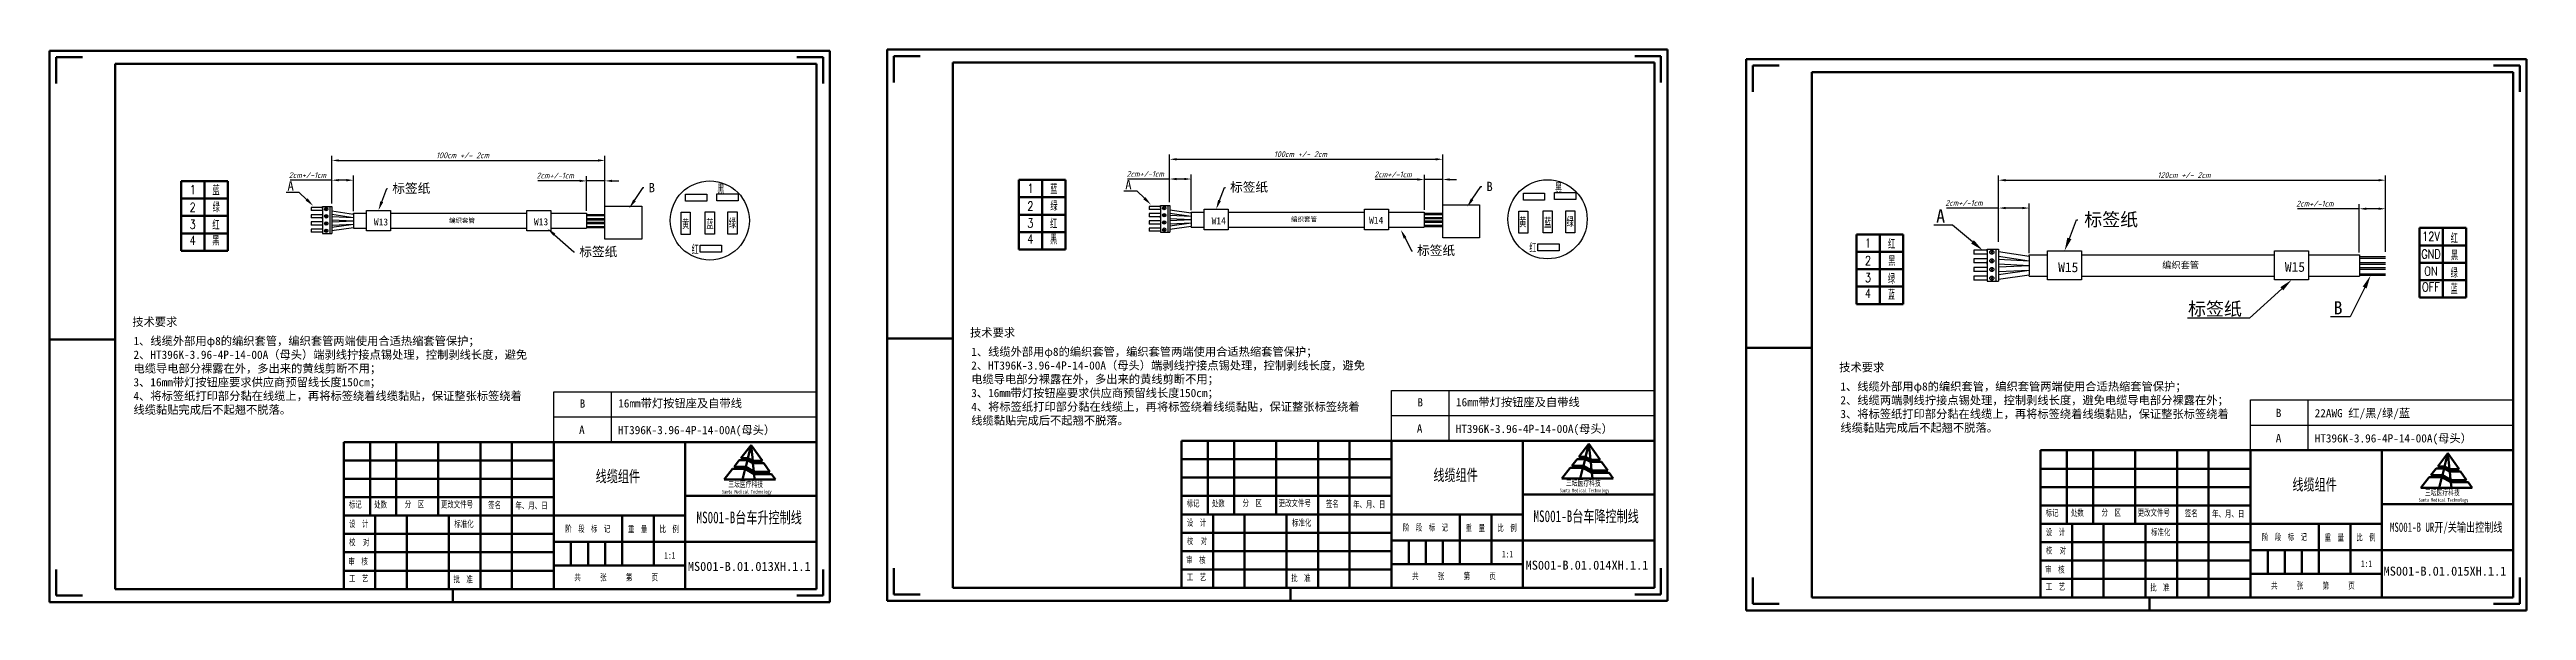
# Model space of a CAD drawing. Header units: millimetres. Extents: x 15931 to 18096, y 1463 to 3040.
# Drawn here: x 15936 to 17002, y 2262 to 2503 of the extents above; entities that cross this region are included whole.
import ezdxf
from ezdxf import colors
from ezdxf.entities.mleader import LeaderData, LeaderLine
from ezdxf.enums import TextEntityAlignment as Align
from ezdxf.math import Vec2, Vec3

# ---------------------------------------------------------------- set-up
doc = ezdxf.new("R2010")
doc.units = ezdxf.units.MM
doc.layers.add('7标注层', color=4, linetype='Continuous')
doc.layers.add('dim', color=82, linetype='Continuous', lineweight=9)
doc.layers.add('总内框线', color=7, linetype='Continuous', lineweight=50)
doc.styles.add('GB', font='gbeitc.shx', dxfattribs={"bigfont": 'gbcbig.shx'})
doc.styles.add('SLDTEXTSTYLE1', font='TXT', dxfattribs={"width": 0.7})
doc.styles.get("Standard").update_dxf_attribs({"font": 'simfang.ttf'})
doc.styles.add('TXT08', font='txt.shx', dxfattribs={"width": 0.8, "bigfont": 'gbcbig.shx'})
doc.styles.add('宋体', font='')
doc.styles.get('宋体').set_extended_font_data('SimSun')
doc.dimstyles.new('GB', dxfattribs={"dimtxt": 2.5, "dimasz": 3, "dimexe": 2, "dimexo": 1, "dimgap": 1, "dimtad": 1, "dimtoh": 1, "dimdsep": 46, "dimtxsty": 'GB', "dimcen": 2.5, "dimclrd": 1, "dimclre": 3, "dimclrt": 6, "dimadec": 0, "dimazin": 0, "dimtfac": 1, "dimtmove": 0, "dimatfit": 3, "dimfxl": 4, "dimarcsym": 0})

msp = doc.modelspace()

# ---------------------------------------------------------------- texts
at = {"layer": 'dim', "color": 6, "style": 'TXT08', "width": 0.8}
for s, height, p in [('1', 3.853, (15998.031, 2443.045)), ('蓝', 3.853, (16008.064, 2443.045)), ('黑', 3.853, (16225.241, 2443.353)), ('1', 3.853, (16358.516, 2443.567)), ('蓝', 3.853, (16368.549, 2443.567)), ('黑', 3.853, (16585.726, 2443.875)), ('2', 3.853, (15998.027, 2435.42)), ('红', 3.853, (16008.015, 2428.092)), ('绿', 3.853, (16008.152, 2435.678)), ('黄', 3.853, (16210.154, 2428.454)), ('蓝', 3.853, (16220.582, 2428.441)), ('绿', 3.853, (16230.257, 2428.79)), ('3', 3.853, (16358.468, 2428.614)), ('2', 3.853, (16358.512, 2435.942)), ('红', 3.853, (16368.5, 2428.614)), ('绿', 3.853, (16368.637, 2436.2)), ('黄', 3.853, (16570.353, 2429.19)), ('蓝', 3.853, (16581.067, 2428.963)), ('绿', 3.853, (16590.742, 2429.312)), ('3', 3.853, (15997.983, 2428.092)), ('4', 3.853, (15997.983, 2421.27)), ('黑', 3.853, (16008.015, 2421.27)), ('红', 3.853, (16214.22, 2417.48)), ('4', 3.853, (16358.468, 2421.792)), ('黑', 3.853, (16368.5, 2421.792)), ('红', 3.853, (16574.691, 2418.219)), ('1', 3.853, (16718.899, 2420.123)), ('红', 3.853, (16729.08, 2419.877)), ('12V', 3.8535, (16961.176, 2422.898)), ('红', 3.853, (16971.201, 2422.326)), ('2', 3.853, (16718.895, 2412.498)), ('黑', 3.853, (16729.168, 2412.51)), ('GND', 3.8535, (16961.171, 2415.273)), ('ON', 3.8535, (16961.127, 2407.945)), ('绿', 3.853, (16971.153, 2407.373)), ('黑', 3.853, (16971.289, 2414.958)), ('3', 3.853, (16718.851, 2405.171)), ('4', 3.853, (16718.851, 2398.349)), ('绿', 3.853, (16729.032, 2404.924)), ('蓝', 3.853, (16729.032, 2398.102)), ('OFF', 3.8535, (16961.127, 2401.123)), ('蓝', 3.853, (16971.153, 2400.551))]:
    msp.add_text(s, height=height, dxfattribs=at).set_placement(p, align=Align.MIDDLE)
at = {"layer": '总内框线', "color": 6, "attachment_point": 1}
for s, insert, char_height, width, style in [('W13', (16075.986, 2430.614), 3, 132.12967, '宋体'), ('编织套管', (16108.282, 2430.766), 2, 132.12967, '宋体'), ('W13', (16144.866, 2430.713), 3, 132.12967, '宋体'), ('W14', (16436.471, 2431.136), 3, 132.12967, '宋体'), ('编织套管', (16470.62, 2431.288), 2, 132.12967, '宋体'), ('W14', (16504.233, 2431.375), 3, 132.12967, '宋体'), ('W15', (16800.736, 2411.77), 4.2485, 187.11565, '宋体'), ('编织套管', (16845.493, 2411.985), 2.8323, 187.11565, '宋体'), ('W15', (16898.28, 2411.91), 4.2485, 187.11565, '宋体'), ('{\\fSimSun|b0|i0|c134|p2;技术要求}', (15972.031, 2387.912), 3.55114, 132.12967, 'GB'), ('{\\fSimSun|b0|i0|c134|p54;1、线缆外部用φ8的编织套管，编织套管两端使用合适热缩套管保护；\\P2、HT396K-3.96-4P-14-00A（母头）端剥线拧接点锡处理，控制剥线长度，避免电缆导电部分裸露在外，多出来的黄线剪断不用；\\P3、16mm带灯按钮座要求供应商预留线长度150cm；\\P4、将标签纸打印部分黏在线缆上，再将标签绕着线缆黏贴，保证整张标签绕着线缆黏贴完成后不起翘不脱落。}', (15972.544, 2379.672), 3.55114, 169.10438, 'GB'), ('{\\fSimSun|b0|i0|c134|p2;技术要求}', (16332.516, 2383.274), 3.55114, 132.12967, 'GB'), ('{\\fSimSun|b0|i0|c134|p54;1、线缆外部用φ8的编织套管，编织套管两端使用合适热缩套管保护；\\P2、HT396K-3.96-4P-14-00A（母头）端剥线拧接点锡处理，控制剥线长度，避免电缆导电部分裸露在外，多出来的黄线剪断不用；\\P3、16mm带灯按钮座要求供应商预留线长度150cm；\\P4、将标签纸打印部分黏在线缆上，再将标签绕着线缆黏贴，保证整张标签绕着线缆黏贴完成后不起翘不脱落。}', (16333.028, 2375.034), 3.55114, 169.10438, 'GB'), ('{\\fSimSun|b0|i0|c134|p2;技术要求}', (16706.514, 2368.327), 3.55114, 132.12967, 'GB'), ('{\\fSimSun|b0|i0|c134|p54;1、线缆外部用φ8的编织套管，编织套管两端使用合适热缩套管保护；\\P2、线缆两端剥线拧接点锡处理，控制剥线长度，避免电缆导电部分裸露在外；\\P3、将标签纸打印部分黏在线缆上，再将标签绕着线缆黏贴，保证整张标签绕着线缆黏贴完成后不起翘不脱落。}', (16707.026, 2360.087), 3.55114, 169.10438, 'GB'), ('{\\fSimSun|b0|i0|c134|p2;B}', (16164.53, 2352.726), 3.55114, 8.0267, 'GB'), ('{\\fSimSun|b0|i0|c134|p2;16mm带灯按钮座及自带线}', (16181.115, 2352.82), 3.55114, 60.62693, 'GB'), ('{\\fSimSun|b0|i0|c134|p2;B}', (16525.015, 2353.248), 3.55114, 8.0267, 'GB'), ('{\\fSimSun|b0|i0|c134|p2;16mm带灯按钮座及自带线}', (16541.6, 2353.342), 3.55114, 59.54225, 'GB'), ('{\\fSimSun|b0|i0|c134|p2;B}', (16894.38, 2348.694), 3.55114, 8.0267, 'GB'), ('{\\fSimSun|b0|i0|c134|p54;22AWG 红/黑/绿/蓝}', (16911.085, 2348.593), 3.55114, 74.40763, 'GB'), ('{\\fSimSun|b0|i0|c134|p2;A}', (16164.272, 2341.424), 3.55114, 8.0267, 'GB'), ('{\\fSimSun|b0|i0|c134|p54;HT396K-3.96-4P-14-00A(母头）}', (16180.977, 2341.323), 3.55114, 73.42334, 'GB'), ('{\\fSimSun|b0|i0|c134|p2;A}', (16524.757, 2341.946), 3.55114, 8.0267, 'GB'), ('{\\fSimSun|b0|i0|c134|p54;HT396K-3.96-4P-14-00A(母头）}', (16541.462, 2341.845), 3.55114, 73.17819, 'GB'), ('{\\fSimSun|b0|i0|c134|p2;A}', (16894.38, 2337.867), 3.55114, 8.0267, 'GB'), ('{\\fSimSun|b0|i0|c134|p54;HT396K-3.96-4P-14-00A(母头）}', (16911.085, 2337.765), 3.55114, 74.40763, 'GB'), ('{\\fSimSun|b0|i0|c134|p2;线缆组件}', (16171.427, 2322.153), 5, 94.62992, 'SLDTEXTSTYLE1'), ('{\\fSimSun|b0|i0|c134|p2;线缆组件}', (16531.912, 2322.675), 5, 94.62992, 'SLDTEXTSTYLE1'), ('{\\fSimSun|b0|i0|c134|p2;线缆组件}', (16901.535, 2318.595), 5, 94.62992, 'SLDTEXTSTYLE1'), ('{\\fSimSun|b0|i0|c134|p2;标记}', (16065.23, 2308.899), 2.82588, 105.14436, 'SLDTEXTSTYLE1'), ('{\\fSimSun|b0|i0|c134|p2;处数}', (16076.105, 2308.916), 2.82588, 105.14436, 'SLDTEXTSTYLE1'), ('{\\fSimSun|b0|i0|c134|p2;分\u3000区}', (16089.286, 2309.056), 2.82588, 105.14436, 'SLDTEXTSTYLE1'), ('{\\fSimSun|b0|i0|c134|p2;更改文件号}', (16104.811, 2308.994), 2.82588, 105.14436, 'SLDTEXTSTYLE1'), ('{\\fSimSun|b0|i0|c134|p2;签名}', (16125.14, 2308.702), 2.82588, 105.14436, 'SLDTEXTSTYLE1'), ('{\\fSimSun|b0|i0|c134|p2;年、月、日}', (16136.889, 2308.484), 2.82588, 105.14436, 'SLDTEXTSTYLE1'), ('{\\fSimSun|b0|i0|c134|p54;MS001-B台车升控制线}', (16214.825, 2304.436), 5, 94.62992, 'SLDTEXTSTYLE1'), ('{\\fSimSun|b0|i0|c134|p2;标记}', (16425.715, 2309.421), 2.82588, 105.14436, 'SLDTEXTSTYLE1'), ('{\\fSimSun|b0|i0|c134|p2;处数}', (16436.59, 2309.438), 2.82588, 105.14436, 'SLDTEXTSTYLE1'), ('{\\fSimSun|b0|i0|c134|p2;分\u3000区}', (16449.771, 2309.578), 2.82588, 105.14436, 'SLDTEXTSTYLE1'), ('{\\fSimSun|b0|i0|c134|p2;更改文件号}', (16465.296, 2309.517), 2.82588, 105.14436, 'SLDTEXTSTYLE1'), ('{\\fSimSun|b0|i0|c134|p2;签名}', (16485.625, 2309.225), 2.82588, 105.14436, 'SLDTEXTSTYLE1'), ('{\\fSimSun|b0|i0|c134|p2;年、月、日}', (16497.374, 2309.006), 2.82588, 105.14436, 'SLDTEXTSTYLE1'), ('{\\fSimSun|b0|i0|c134|p54;MS001-B台车降控制线}', (16574.982, 2304.958), 5, 94.62992, 'SLDTEXTSTYLE1'), ('{\\fSimSun|b0|i0|c134|p2;标记}', (16795.338, 2305.341), 2.82588, 105.14436, 'SLDTEXTSTYLE1'), ('{\\fSimSun|b0|i0|c134|p2;处数}', (16806.213, 2305.358), 2.82588, 105.14436, 'SLDTEXTSTYLE1'), ('{\\fSimSun|b0|i0|c134|p2;分\u3000区}', (16819.394, 2305.499), 2.82588, 105.14436, 'SLDTEXTSTYLE1'), ('{\\fSimSun|b0|i0|c134|p2;更改文件号}', (16834.919, 2305.437), 2.82588, 105.14436, 'SLDTEXTSTYLE1'), ('{\\fSimSun|b0|i0|c134|p2;签名}', (16855.248, 2305.145), 2.82588, 105.14436, 'SLDTEXTSTYLE1'), ('{\\fSimSun|b0|i0|c134|p2;年、月、日}', (16866.997, 2304.926), 2.82588, 105.14436, 'SLDTEXTSTYLE1'), ('{\\fSimSun|b0|i0|c134|p2;校  对}', (16065.297, 2292.689), 2.82588, 105.14436, 'SLDTEXTSTYLE1'), ('{\\fSimSun|b0|i0|c134|p2;设\u3000计}', (16065.297, 2300.602), 2.82588, 105.14436, 'SLDTEXTSTYLE1'), ('{\\fSimSun|b0|i0|c134|p2;标准化}', (16110.595, 2300.585), 2.82588, 105.14436, 'SLDTEXTSTYLE1'), ('{\\fSimSun|b0|i0|c134|p2;阶\u3000段\u3000标\u3000记}', (16158.313, 2298.513), 2.82588, 105.14436, 'SLDTEXTSTYLE1'), ('{\\fSimSun|b0|i0|c134|p2;重\u3000量}', (16185.309, 2298.255), 2.82588, 105.14436, 'SLDTEXTSTYLE1'), ('{\\fSimSun|b0|i0|c134|p2;比\u3000例}', (16198.932, 2298.334), 2.82588, 105.14436, 'SLDTEXTSTYLE1'), ('{\\fSimSun|b0|i0|c134|p2;校  对}', (16425.782, 2293.211), 2.82588, 105.14436, 'SLDTEXTSTYLE1'), ('{\\fSimSun|b0|i0|c134|p2;设\u3000计}', (16425.782, 2301.124), 2.82588, 105.14436, 'SLDTEXTSTYLE1'), ('{\\fSimSun|b0|i0|c134|p2;标准化}', (16471.08, 2301.107), 2.82588, 105.14436, 'SLDTEXTSTYLE1'), ('{\\fSimSun|b0|i0|c134|p2;阶\u3000段\u3000标\u3000记}', (16518.798, 2299.035), 2.82588, 105.14436, 'SLDTEXTSTYLE1'), ('{\\fSimSun|b0|i0|c134|p2;重\u3000量}', (16545.794, 2298.777), 2.82588, 105.14436, 'SLDTEXTSTYLE1'), ('{\\fSimSun|b0|i0|c134|p2;比\u3000例}', (16559.417, 2298.856), 2.82588, 105.14436, 'SLDTEXTSTYLE1'), ('{\\fSimSun|b0|i0|c134|p2;设\u3000计}', (16795.405, 2297.044), 2.82588, 105.14436, 'SLDTEXTSTYLE1'), ('{\\fSimSun|b0|i0|c134|p2;标准化}', (16840.703, 2297.027), 2.82588, 105.14436, 'SLDTEXTSTYLE1'), ('{\\fSimSun|b0|i0|c134|p2;阶\u3000段\u3000标\u3000记}', (16888.421, 2294.956), 2.82588, 105.14436, 'SLDTEXTSTYLE1'), ('{\\fSimSun|b0|i0|c134|p2;重\u3000量}', (16915.417, 2294.697), 2.82588, 105.14436, 'SLDTEXTSTYLE1'), ('{\\fSimSun|b0|i0|c134|p2;比\u3000例}', (16929.04, 2294.776), 2.82588, 105.14436, 'SLDTEXTSTYLE1'), ('{\\fSimSun|b0|i0|c134|p54;MS001-B UR开/关输出控制线}', (16943.514, 2299.742), 4, 75.70394, 'SLDTEXTSTYLE1'), ('{\\fSimSun|b0|i0|c134|p2;审\u3000核}', (16065.067, 2284.473), 2.82588, 105.14436, 'SLDTEXTSTYLE1'), ('{\\fSimSun|b0|i0|c134|p2;1:1}', (16200.894, 2287.03), 2.82588, 105.14436, 'SLDTEXTSTYLE1'), ('{\\fSimSun|b0|i0|c134|p54;\\W1;MS001-B.01.013XH.1.1}', (16211.084, 2282.807), 3.88422, 60.21792, 'SLDTEXTSTYLE1'), ('{\\fSimSun|b0|i0|c134|p2;审\u3000核}', (16425.551, 2284.995), 2.82588, 105.14436, 'SLDTEXTSTYLE1'), ('{\\fSimSun|b0|i0|c134|p2;1:1}', (16561.379, 2287.552), 2.82588, 105.14436, 'SLDTEXTSTYLE1'), ('{\\fSimSun|b0|i0|c134|p54;\\W1;MS001-B.01.014XH.1.1}', (16571.568, 2283.329), 3.88422, 60.21792, 'SLDTEXTSTYLE1'), ('{\\fSimSun|b0|i0|c134|p2;审\u3000核}', (16795.175, 2280.915), 2.82588, 105.14436, 'SLDTEXTSTYLE1'), ('{\\fSimSun|b0|i0|c134|p2;校  对}', (16795.405, 2289.132), 2.82588, 105.14436, 'SLDTEXTSTYLE1'), ('{\\fSimSun|b0|i0|c134|p2;1:1}', (16931.002, 2283.473), 2.82588, 105.14436, 'SLDTEXTSTYLE1'), ('{\\fSimSun|b0|i0|c134|p2;工\u3000艺}', (16065.297, 2277.141), 2.82588, 105.14436, 'SLDTEXTSTYLE1'), ('{\\fSimSun|b0|i0|c134|p2;批\u3000准}', (16110.249, 2276.782), 2.82588, 105.14436, 'SLDTEXTSTYLE1'), ('{\\fSimSun|b0|i0|c134|p2;共\u3000\u3000\u3000张\u3000\u3000\u3000第\u3000\u3000\u3000页}', (16162.262, 2277.574), 2.82588, 105.14436, 'SLDTEXTSTYLE1'), ('{\\fSimSun|b0|i0|c134|p2;工\u3000艺}', (16425.782, 2277.663), 2.82588, 105.14436, 'SLDTEXTSTYLE1'), ('{\\fSimSun|b0|i0|c134|p2;批\u3000准}', (16470.734, 2277.304), 2.82588, 105.14436, 'SLDTEXTSTYLE1'), ('{\\fSimSun|b0|i0|c134|p2;共\u3000\u3000\u3000张\u3000\u3000\u3000第\u3000\u3000\u3000页}', (16522.747, 2278.096), 2.82588, 105.14436, 'SLDTEXTSTYLE1'), ('{\\fSimSun|b0|i0|c134|p2;工\u3000艺}', (16795.405, 2273.584), 2.82588, 105.14436, 'SLDTEXTSTYLE1'), ('{\\fSimSun|b0|i0|c134|p2;批\u3000准}', (16840.357, 2273.224), 2.82588, 105.14436, 'SLDTEXTSTYLE1'), ('{\\fSimSun|b0|i0|c134|p2;共\u3000\u3000\u3000张\u3000\u3000\u3000第\u3000\u3000\u3000页}', (16892.37, 2274.016), 2.82588, 105.14436, 'SLDTEXTSTYLE1'), ('{\\fSimSun|b0|i0|c134|p54;\\W1;MS001-B.01.015XH.1.1}', (16940.756, 2280.769), 3.88422, 60.21792, 'SLDTEXTSTYLE1')]:
    msp.add_mtext(s, dxfattribs=dict(at, insert=insert, char_height=char_height, width=width, style=style))
at = {"layer": '总内框线', "color": 5, "char_height": 1.55649, "attachment_point": 1, "style": 'SLDTEXTSTYLE1'}
for insert in [(16225.769, 2313.797), (16586.254, 2314.319), (16955.877, 2310.239)]:
    msp.add_mtext('Santa Medical Technology', dxfattribs=dict(at, insert=insert))
at = {"layer": '总内框线', "color": 5, "char_height": 2.54329, "width": 94.62992, "attachment_point": 1, "style": 'SLDTEXTSTYLE1'}
for insert in [(16228.466, 2317.5), (16588.951, 2318.022), (16958.574, 2313.942)]:
    msp.add_mtext('{\\fSimSun|b0|i0|c134|p2;三坛医疗科技}', dxfattribs=dict(at, insert=insert))

# ---------------------------------------------------------------- blocks, each defined once
blk = doc.blocks.new('*D360')
at = {"color": 3, "lineweight": -2, "transparency": 16777216}
for p, q in [((16057.9, 2437), (16057.9, 2457.6)), ((16175.4, 2434), (16175.4, 2457.6))]:
    blk.add_line(p, q, dxfattribs=at)
at = {"color": 1, "lineweight": -2, "transparency": 16777216}
blk.add_line((16060.9, 2455.6), (16172.4, 2455.6), dxfattribs=at)
at = {"color": 1, "transparency": 16777216}
for points in [[(16060.9, 2456.1), (16060.9, 2455.1), (16057.9, 2455.6)], [(16172.4, 2456.1), (16172.4, 2455.1), (16175.4, 2455.6)]]:
    blk.add_solid(points, dxfattribs=at)
at = {"layer": 'Defpoints', "color": 0, "transparency": 16777216}
for p in [(16175.4, 2455.6), (16057.9, 2436), (16175.4, 2433)]:
    blk.add_point(p, dxfattribs=at)
at = {"color": 6, "transparency": 16777216, "insert": (16114.2, 2457.8), "char_height": 2.5, "attachment_point": 5, "style": 'GB'}
blk.add_mtext('100cm +/- 2cm', dxfattribs=at)
blk = doc.blocks.new('*D361')
at = {"layer": '7标注层', "color": 1, "lineweight": -2, "transparency": 16777216}
for p, q in [((16164.5, 2446.8), (16146.5, 2446.8)), ((16175.4, 2446.8), (16167.5, 2446.8)), ((16178.4, 2446.8), (16181.4, 2446.8))]:
    blk.add_line(p, q, dxfattribs=at)
at = {"layer": '7标注层', "color": 3, "lineweight": -2, "transparency": 16777216}
for p, q in [((16167.5, 2433.9), (16167.5, 2448.8)), ((16175.4, 2434), (16175.4, 2448.8))]:
    blk.add_line(p, q, dxfattribs=at)
at = {"layer": '7标注层', "color": 1, "transparency": 16777216}
for points in [[(16164.5, 2447.3), (16164.5, 2446.3), (16167.5, 2446.8)], [(16178.4, 2447.3), (16178.4, 2446.3), (16175.4, 2446.8)]]:
    blk.add_solid(points, dxfattribs=at)
at = {"layer": 'Defpoints', "color": 0, "transparency": 16777216}
for p in [(16175.4, 2446.8), (16167.5, 2432.9), (16175.4, 2433)]:
    blk.add_point(p, dxfattribs=at)
at = {"layer": '7标注层', "color": 6, "transparency": 16777216, "insert": (16154, 2449.1), "char_height": 2.5, "attachment_point": 5, "style": 'GB'}
blk.add_mtext('2cm+/-1cm', dxfattribs=at)
blk = doc.blocks.new('*D362')
at = {"layer": '7标注层', "color": 1, "lineweight": -2, "transparency": 16777216}
for p, q in [((16057.9, 2447.1), (16039.9, 2447.1)), ((16064.2, 2447.1), (16060.9, 2447.1))]:
    blk.add_line(p, q, dxfattribs=at)
at = {"layer": '7标注层', "color": 3, "lineweight": -2, "transparency": 16777216}
for p, q in [((16057.9, 2437), (16057.9, 2449.1)), ((16067.2, 2433.7), (16067.2, 2449.1))]:
    blk.add_line(p, q, dxfattribs=at)
at = {"layer": '7标注层', "color": 1, "transparency": 16777216}
for points in [[(16060.9, 2447.6), (16060.9, 2446.6), (16057.9, 2447.1)], [(16064.2, 2447.6), (16064.2, 2446.6), (16067.2, 2447.1)]]:
    blk.add_solid(points, dxfattribs=at)
at = {"layer": 'Defpoints', "color": 0, "transparency": 16777216}
for p in [(16057.9, 2447.1), (16057.9, 2436), (16067.2, 2432.7)]:
    blk.add_point(p, dxfattribs=at)
at = {"layer": '7标注层', "color": 6, "transparency": 16777216, "insert": (16047.4, 2449.3), "char_height": 2.5, "attachment_point": 5, "style": 'GB'}
blk.add_mtext('2cm+/-1cm', dxfattribs=at)
blk = doc.blocks.new('*D363')
at = {"color": 3, "lineweight": -2, "transparency": 16777216}
for p, q in [((16418.4, 2437.6), (16418.4, 2458.1)), ((16535.9, 2434.6), (16535.9, 2458.1))]:
    blk.add_line(p, q, dxfattribs=at)
at = {"color": 1, "lineweight": -2, "transparency": 16777216}
blk.add_line((16421.4, 2456.1), (16532.9, 2456.1), dxfattribs=at)
at = {"color": 1, "transparency": 16777216}
for points in [[(16421.4, 2456.6), (16421.4, 2455.6), (16418.4, 2456.1)], [(16532.9, 2456.6), (16532.9, 2455.6), (16535.9, 2456.1)]]:
    blk.add_solid(points, dxfattribs=at)
at = {"layer": 'Defpoints', "color": 0, "transparency": 16777216}
for p in [(16535.9, 2456.1), (16418.4, 2436.6), (16535.9, 2433.6)]:
    blk.add_point(p, dxfattribs=at)
at = {"color": 6, "transparency": 16777216, "insert": (16474.7, 2458.3), "char_height": 2.5, "attachment_point": 5, "style": 'GB'}
blk.add_mtext('100cm +/- 2cm', dxfattribs=at)
blk = doc.blocks.new('*D364')
at = {"layer": '7标注层', "color": 1, "lineweight": -2, "transparency": 16777216}
for p, q in [((16525, 2447.4), (16506.9, 2447.4)), ((16535.9, 2447.4), (16528, 2447.4)), ((16538.9, 2447.4), (16541.9, 2447.4))]:
    blk.add_line(p, q, dxfattribs=at)
at = {"layer": '7标注层', "color": 3, "lineweight": -2, "transparency": 16777216}
for p, q in [((16528, 2434.4), (16528, 2449.4)), ((16535.9, 2434.6), (16535.9, 2449.4))]:
    blk.add_line(p, q, dxfattribs=at)
at = {"layer": '7标注层', "color": 1, "transparency": 16777216}
for points in [[(16525, 2447.9), (16525, 2446.9), (16528, 2447.4)], [(16538.9, 2447.9), (16538.9, 2446.9), (16535.9, 2447.4)]]:
    blk.add_solid(points, dxfattribs=at)
at = {"layer": 'Defpoints', "color": 0, "transparency": 16777216}
for p in [(16535.9, 2447.4), (16528, 2433.4), (16535.9, 2433.6)]:
    blk.add_point(p, dxfattribs=at)
at = {"layer": '7标注层', "color": 6, "transparency": 16777216, "insert": (16514.5, 2449.6), "char_height": 2.5, "attachment_point": 5, "style": 'GB'}
blk.add_mtext('2cm+/-1cm', dxfattribs=at)
blk = doc.blocks.new('*D365')
at = {"layer": '7标注层', "color": 1, "lineweight": -2, "transparency": 16777216}
for p, q in [((16418.4, 2447.6), (16400.3, 2447.6)), ((16424.7, 2447.6), (16421.4, 2447.6))]:
    blk.add_line(p, q, dxfattribs=at)
at = {"layer": '7标注层', "color": 3, "lineweight": -2, "transparency": 16777216}
for p, q in [((16418.4, 2437.6), (16418.4, 2449.6)), ((16427.7, 2434.2), (16427.7, 2449.6))]:
    blk.add_line(p, q, dxfattribs=at)
at = {"layer": '7标注层', "color": 1, "transparency": 16777216}
for points in [[(16421.4, 2448.1), (16421.4, 2447.1), (16418.4, 2447.6)], [(16424.7, 2448.1), (16424.7, 2447.1), (16427.7, 2447.6)]]:
    blk.add_solid(points, dxfattribs=at)
at = {"layer": 'Defpoints', "color": 0, "transparency": 16777216}
for p in [(16418.4, 2447.6), (16418.4, 2436.6), (16427.7, 2433.2)]:
    blk.add_point(p, dxfattribs=at)
at = {"layer": '7标注层', "color": 6, "transparency": 16777216, "insert": (16407.9, 2449.8), "char_height": 2.5, "attachment_point": 5, "style": 'GB'}
blk.add_mtext('2cm+/-1cm', dxfattribs=at)
blk = doc.blocks.new('*D366')
at = {"color": 3, "lineweight": -2, "transparency": 16777216}
for p, q in [((16775.1, 2420.5), (16775.1, 2449.1)), ((16941.6, 2416.2), (16941.6, 2449.1))]:
    blk.add_line(p, q, dxfattribs=at)
at = {"color": 1, "lineweight": -2, "transparency": 16777216}
blk.add_line((16778.1, 2447.1), (16938.6, 2447.1), dxfattribs=at)
at = {"color": 1, "transparency": 16777216}
for points in [[(16778.1, 2447.6), (16778.1, 2446.6), (16775.1, 2447.1)], [(16938.6, 2447.6), (16938.6, 2446.6), (16941.6, 2447.1)]]:
    blk.add_solid(points, dxfattribs=at)
at = {"layer": 'Defpoints', "color": 0, "transparency": 16777216}
for p in [(16941.6, 2447.1), (16775.1, 2419.5), (16941.6, 2415.2)]:
    blk.add_point(p, dxfattribs=at)
at = {"color": 6, "transparency": 16777216, "insert": (16854.9, 2449.3), "char_height": 2.5, "attachment_point": 5, "style": 'GB'}
blk.add_mtext('120cm +/- 2cm', dxfattribs=at)
blk = doc.blocks.new('*D367')
at = {"layer": '7标注层', "color": 1, "lineweight": -2, "transparency": 16777216}
for p, q in [((16930.3, 2434.8), (16903.7, 2434.8)), ((16938.6, 2434.8), (16933.3, 2434.8))]:
    blk.add_line(p, q, dxfattribs=at)
at = {"layer": '7标注层', "color": 3, "lineweight": -2, "transparency": 16777216}
for p, q in [((16930.3, 2416), (16930.3, 2436.8)), ((16941.6, 2416.2), (16941.6, 2436.8))]:
    blk.add_line(p, q, dxfattribs=at)
at = {"layer": '7标注层', "color": 1, "transparency": 16777216}
for points in [[(16933.3, 2435.3), (16933.3, 2434.3), (16930.3, 2434.8)], [(16938.6, 2435.3), (16938.6, 2434.3), (16941.6, 2434.8)]]:
    blk.add_solid(points, dxfattribs=at)
at = {"layer": 'Defpoints', "color": 0, "transparency": 16777216}
for p in [(16941.6, 2434.8), (16930.3, 2415), (16941.6, 2415.2)]:
    blk.add_point(p, dxfattribs=at)
at = {"layer": '7标注层', "color": 6, "transparency": 16777216, "insert": (16911.2, 2437), "char_height": 2.5, "attachment_point": 5, "style": 'GB'}
blk.add_mtext('2cm+/-1cm', dxfattribs=at)
blk = doc.blocks.new('*D368')
at = {"layer": '7标注层', "color": 1, "lineweight": -2, "transparency": 16777216}
for p, q in [((16775.1, 2435.1), (16752.7, 2435.1)), ((16785.3, 2435.1), (16778.1, 2435.1))]:
    blk.add_line(p, q, dxfattribs=at)
at = {"layer": '7标注层', "color": 3, "lineweight": -2, "transparency": 16777216}
for p, q in [((16775.1, 2420.5), (16775.1, 2437.1)), ((16788.3, 2415.7), (16788.3, 2437.1))]:
    blk.add_line(p, q, dxfattribs=at)
at = {"layer": '7标注层', "color": 1, "transparency": 16777216}
for points in [[(16778.1, 2435.6), (16778.1, 2434.6), (16775.1, 2435.1)], [(16785.3, 2435.6), (16785.3, 2434.6), (16788.3, 2435.1)]]:
    blk.add_solid(points, dxfattribs=at)
at = {"layer": 'Defpoints', "color": 0, "transparency": 16777216}
for p in [(16775.1, 2435.1), (16775.1, 2419.5), (16788.3, 2414.7)]:
    blk.add_point(p, dxfattribs=at)
at = {"layer": '7标注层', "color": 6, "transparency": 16777216, "insert": (16760.2, 2437.3), "char_height": 2.5, "attachment_point": 5, "style": 'GB'}
blk.add_mtext('2cm+/-1cm', dxfattribs=at)

# ---------------------------------------------------------------- dimensions: what is measured, and where the dimension line sits
for base, p1, p2, text, picture, middle in [((16175.427, 2455.555), (16057.904, 2436.04), (16175.427, 2433.031), '100cm +/- 2cm', '*D360', (16114.203, 2455.555)), ((16535.912, 2456.077), (16418.389, 2436.562), (16535.912, 2433.554), '100cm +/- 2cm', '*D363', (16474.688, 2456.077)), ((16941.56, 2447.09), (16775.129, 2419.454), (16941.56, 2415.194), '120cm +/- 2cm', '*D366', (16854.858, 2447.09))]:
    dim = msp.add_linear_dim(base=base, p1=p1, p2=p2, text=text, dimstyle='GB')
    dim.commit()
    dim.dimension.update_dxf_attribs({"geometry": picture, "text_midpoint": middle, "dimtype": 160})
at = {"layer": '7标注层'}
for base, p1, p2, picture, middle in [((16418.389, 2447.598), (16427.659, 2433.195), (16418.389, 2436.562), '*D365', (16407.852, 2447.598)), ((16057.904, 2447.076), (16067.174, 2432.673), (16057.904, 2436.04), '*D362', (16047.368, 2447.076)), ((16175.427, 2446.844), (16167.508, 2432.867), (16175.427, 2433.031), '*D361', (16153.971, 2446.844)), ((16535.912, 2447.366), (16527.993, 2433.39), (16535.912, 2433.554), '*D364', (16514.456, 2447.366)), ((16775.129, 2435.083), (16788.257, 2414.685), (16775.129, 2419.454), '*D368', (16760.208, 2435.083)), ((16941.56, 2434.754), (16930.345, 2414.961), (16941.56, 2415.194), '*D367', (16911.175, 2434.754))]:
    dim = msp.add_linear_dim(base=base, p1=p1, p2=p2, text='2cm+/-1cm', dimstyle='GB', dxfattribs=at)
    dim.commit()
    dim.dimension.update_dxf_attribs({"geometry": picture, "text_midpoint": middle, "dimtype": 160})

# ---------------------------------------------------------------- linework, layer by layer
at = {"color": 3, "lineweight": 60}
for p, q in [((15993.073, 2446.706), (15993.073, 2439.206)), ((16003.105, 2446.706), (15993.073, 2446.706)), ((16003.105, 2446.706), (16003.105, 2439.206)), ((16003.105, 2446.706), (16003.105, 2439.206)), ((16013.138, 2446.706), (16003.105, 2446.706)), ((16013.138, 2446.706), (16013.138, 2439.206)), ((16353.558, 2447.228), (16353.558, 2439.728)), ((16363.59, 2447.228), (16353.558, 2447.228)), ((16363.59, 2447.228), (16363.59, 2439.728)), ((16363.59, 2447.228), (16363.59, 2439.728)), ((16373.623, 2447.228), (16363.59, 2447.228)), ((16373.623, 2447.228), (16373.623, 2439.728)), ((16003.105, 2439.206), (15993.073, 2439.206)), ((15993.073, 2416.706), (15993.073, 2439.206)), ((16003.105, 2431.706), (15993.073, 2431.706)), ((16003.105, 2416.706), (16003.105, 2439.206)), ((16003.105, 2439.206), (16003.105, 2424.206)), ((16013.138, 2439.206), (16003.105, 2439.206)), ((16003.105, 2416.706), (16003.105, 2439.206)), ((16013.138, 2431.706), (16003.105, 2431.706)), ((16013.138, 2416.706), (16013.138, 2439.206)), ((16013.138, 2439.206), (16013.138, 2424.206)), ((16363.59, 2439.728), (16353.558, 2439.728)), ((16353.558, 2417.228), (16353.558, 2439.728)), ((16363.59, 2432.228), (16353.558, 2432.228)), ((16363.59, 2417.228), (16363.59, 2439.728)), ((16363.59, 2439.728), (16363.59, 2424.728)), ((16373.623, 2439.728), (16363.59, 2439.728)), ((16363.59, 2417.228), (16363.59, 2439.728)), ((16373.623, 2432.228), (16363.59, 2432.228)), ((16373.623, 2417.228), (16373.623, 2439.728)), ((16373.623, 2439.728), (16373.623, 2424.728)), ((16003.105, 2424.206), (15993.073, 2424.206)), ((16013.138, 2424.206), (16003.105, 2424.206)), ((16363.59, 2424.728), (16353.558, 2424.728)), ((16373.623, 2424.728), (16363.59, 2424.728)), ((16713.941, 2423.784), (16713.941, 2416.284)), ((16723.973, 2423.784), (16713.941, 2423.784)), ((16723.973, 2423.784), (16723.973, 2416.284)), ((16723.973, 2423.784), (16723.973, 2416.284)), ((16734.006, 2423.784), (16723.973, 2423.784)), ((16734.006, 2423.784), (16734.006, 2416.284)), ((16956.217, 2426.559), (16956.217, 2419.059)), ((16966.25, 2426.559), (16956.217, 2426.559)), ((16966.25, 2426.559), (16966.25, 2419.059)), ((16966.25, 2426.559), (16966.25, 2419.059)), ((16976.283, 2426.559), (16966.25, 2426.559)), ((16976.283, 2426.559), (16976.283, 2419.059)), ((16003.105, 2416.706), (15993.073, 2416.706)), ((16013.138, 2416.706), (16003.105, 2416.706)), ((16363.59, 2417.228), (16353.558, 2417.228)), ((16373.623, 2417.228), (16363.59, 2417.228)), ((16723.973, 2416.284), (16713.941, 2416.284)), ((16713.941, 2393.784), (16713.941, 2416.284)), ((16723.973, 2408.784), (16713.941, 2408.784)), ((16723.973, 2393.784), (16723.973, 2416.284)), ((16723.973, 2416.284), (16723.973, 2401.284)), ((16734.006, 2416.284), (16723.973, 2416.284)), ((16723.973, 2393.784), (16723.973, 2416.284)), ((16734.006, 2408.784), (16723.973, 2408.784)), ((16734.006, 2393.784), (16734.006, 2416.284)), ((16734.006, 2416.284), (16734.006, 2401.284)), ((16966.25, 2419.059), (16956.217, 2419.059)), ((16956.217, 2396.559), (16956.217, 2419.059)), ((16966.25, 2411.559), (16956.217, 2411.559)), ((16966.25, 2396.559), (16966.25, 2419.059)), ((16966.25, 2419.059), (16966.25, 2404.059)), ((16976.283, 2419.059), (16966.25, 2419.059)), ((16966.25, 2396.559), (16966.25, 2419.059)), ((16976.283, 2411.559), (16966.25, 2411.559)), ((16976.283, 2396.559), (16976.283, 2419.059)), ((16976.283, 2419.059), (16976.283, 2404.059)), ((16723.973, 2401.284), (16713.941, 2401.284)), ((16734.006, 2401.284), (16723.973, 2401.284)), ((16966.25, 2404.059), (16956.217, 2404.059)), ((16976.283, 2404.059), (16966.25, 2404.059)), ((16723.973, 2393.784), (16713.941, 2393.784)), ((16734.006, 2393.784), (16723.973, 2393.784)), ((16966.25, 2396.559), (16956.217, 2396.559)), ((16976.283, 2396.559), (16966.25, 2396.559))]:
    msp.add_line(p, q, dxfattribs=at)
for p, q in [((16053.844, 2435.343), (16049.047, 2435.343)), ((16049.047, 2435.343), (16049.047, 2434.424)), ((16049.047, 2435.343), (16049.047, 2433.985)), ((16053.844, 2433.985), (16049.047, 2433.985)), ((16049.047, 2432.236), (16049.047, 2430.878)), ((16053.844, 2432.236), (16049.047, 2432.236)), ((16053.844, 2430.878), (16049.047, 2430.878)), ((16053.844, 2435.788), (16053.844, 2430.434)), ((16053.844, 2435.788), (16057.862, 2435.788)), ((16053.844, 2434.899), (16053.844, 2435.788)), ((16053.844, 2435.788), (16053.844, 2435.343)), ((16053.844, 2433.985), (16053.844, 2432.236)), ((16053.844, 2430.434), (16053.844, 2431.322)), ((16053.844, 2430.878), (16053.844, 2424.442)), ((16055.505, 2434.664), (16054.987, 2435.182)), ((16055.505, 2434.664), (16054.987, 2434.147)), ((16055.505, 2431.557), (16054.987, 2432.075)), ((16055.505, 2431.557), (16054.987, 2431.04)), ((16055.505, 2434.664), (16056.022, 2435.182)), ((16055.505, 2434.664), (16056.022, 2434.147)), ((16055.505, 2431.557), (16056.022, 2432.075)), ((16055.505, 2431.557), (16056.022, 2431.04)), ((16056.969, 2435.788), (16056.969, 2430.434)), ((16056.969, 2435.788), (16056.969, 2424.22)), ((16057.862, 2435.788), (16057.862, 2424.22)), ((16057.862, 2435.343), (16057.862, 2433.985)), ((16057.862, 2432.236), (16057.862, 2430.878)), ((16057.904, 2433.847), (16067.174, 2432.478)), ((16057.904, 2432.427), (16067.174, 2431.059)), ((16057.904, 2431.515), (16067.174, 2431.059)), ((16057.904, 2430.096), (16067.174, 2429.64)), ((16067.174, 2432.478), (16067.174, 2432.867)), ((16067.174, 2432.867), (16072.776, 2432.867)), ((16067.174, 2432.478), (16067.174, 2431.059)), ((16067.174, 2431.059), (16067.174, 2429.64)), ((16083.118, 2432.867), (16106.322, 2432.867)), ((16106.322, 2432.867), (16115.839, 2432.867)), ((16115.839, 2432.867), (16141.734, 2432.867)), ((16152.076, 2432.867), (16164.827, 2432.867)), ((16164.827, 2432.867), (16167.508, 2432.867)), ((16167.508, 2432.867), (16167.508, 2426.412)), ((16175.427, 2432.235), (16167.508, 2432.235)), ((16175.427, 2431.735), (16167.508, 2431.735)), ((16175.427, 2430.402), (16167.508, 2430.402)), ((16167.508, 2430.402), (16167.508, 2428.878)), ((16414.436, 2435.798), (16409.639, 2435.798)), ((16409.639, 2435.798), (16409.639, 2434.879)), ((16409.639, 2435.798), (16409.639, 2434.44)), ((16414.436, 2434.44), (16409.639, 2434.44)), ((16409.639, 2432.691), (16409.639, 2431.333)), ((16414.436, 2432.691), (16409.639, 2432.691)), ((16414.436, 2431.333), (16409.639, 2431.333)), ((16414.436, 2436.242), (16414.436, 2430.889)), ((16414.436, 2436.242), (16418.454, 2436.242)), ((16414.436, 2435.354), (16414.436, 2436.242)), ((16414.436, 2436.242), (16414.436, 2435.798)), ((16414.436, 2434.44), (16414.436, 2432.691)), ((16414.436, 2430.889), (16414.436, 2431.777)), ((16414.436, 2431.333), (16414.436, 2424.897)), ((16416.097, 2435.119), (16415.579, 2435.636)), ((16416.097, 2435.119), (16415.579, 2434.602)), ((16416.097, 2432.012), (16415.579, 2432.529)), ((16416.097, 2432.012), (16415.579, 2431.495)), ((16416.097, 2435.119), (16416.614, 2435.636)), ((16416.097, 2435.119), (16416.614, 2434.602)), ((16416.097, 2432.012), (16416.614, 2432.529)), ((16416.097, 2432.012), (16416.614, 2431.495)), ((16417.561, 2436.242), (16417.561, 2430.889)), ((16417.561, 2436.242), (16417.561, 2424.675)), ((16418.454, 2436.242), (16418.454, 2424.675)), ((16418.454, 2435.798), (16418.454, 2434.44)), ((16418.454, 2434.359), (16427.659, 2433)), ((16418.454, 2432.94), (16427.659, 2431.581)), ((16418.454, 2432.691), (16418.454, 2431.333)), ((16418.454, 2432.034), (16427.659, 2431.581)), ((16418.454, 2430.615), (16427.659, 2430.162)), ((16418.454, 2429.709), (16427.659, 2430.162)), ((16427.659, 2433), (16427.659, 2433.39)), ((16427.659, 2433.39), (16433.261, 2433.39)), ((16427.659, 2433), (16427.659, 2431.581)), ((16427.659, 2431.581), (16427.659, 2430.162)), ((16427.659, 2430.162), (16427.659, 2428.743)), ((16443.603, 2433.39), (16466.807, 2433.39)), ((16466.807, 2433.39), (16482.285, 2433.39)), ((16482.285, 2433.39), (16502.219, 2433.39)), ((16512.561, 2433.39), (16525.312, 2433.39)), ((16525.312, 2433.39), (16527.993, 2433.39)), ((16527.993, 2433.39), (16527.993, 2426.934)), ((16535.912, 2432.757), (16527.993, 2432.757)), ((16535.912, 2432.257), (16527.993, 2432.257)), ((16535.912, 2430.924), (16527.993, 2430.924)), ((16527.993, 2430.924), (16527.993, 2429.4)), ((16535.912, 2430.424), (16527.993, 2430.424)), ((16049.047, 2429.129), (16049.047, 2427.771)), ((16053.844, 2429.129), (16049.047, 2429.129)), ((16053.844, 2427.771), (16049.047, 2427.771)), ((16049.047, 2426.022), (16049.047, 2424.664)), ((16053.844, 2426.022), (16049.047, 2426.022)), ((16053.844, 2424.664), (16049.047, 2424.664)), ((16053.844, 2427.771), (16053.844, 2426.022)), ((16053.844, 2424.664), (16053.844, 2424.22)), ((16053.844, 2424.22), (16057.862, 2424.22)), ((16055.505, 2428.45), (16054.987, 2428.968)), ((16055.505, 2428.45), (16054.987, 2427.933)), ((16055.505, 2425.343), (16054.987, 2425.861)), ((16055.505, 2425.343), (16054.987, 2424.826)), ((16055.505, 2428.45), (16056.022, 2428.968)), ((16055.505, 2428.45), (16056.022, 2427.933)), ((16055.505, 2425.343), (16056.022, 2425.861)), ((16055.505, 2425.343), (16056.022, 2424.826)), ((16057.862, 2429.129), (16057.862, 2427.771)), ((16057.862, 2426.022), (16057.862, 2424.664)), ((16057.904, 2429.183), (16067.174, 2429.64)), ((16057.904, 2427.764), (16067.174, 2428.221)), ((16057.904, 2426.852), (16067.174, 2428.221)), ((16057.904, 2425.433), (16067.174, 2426.801)), ((16067.174, 2429.64), (16067.174, 2428.221)), ((16067.174, 2428.221), (16067.174, 2426.801)), ((16067.174, 2426.412), (16067.174, 2426.801)), ((16067.174, 2426.412), (16072.776, 2426.412)), ((16083.118, 2426.412), (16095.98, 2426.412)), ((16083.118, 2426.412), (16117.059, 2426.412)), ((16117.059, 2426.412), (16141.734, 2426.415)), ((16152.076, 2426.413), (16164.827, 2426.412)), ((16164.827, 2426.412), (16167.508, 2426.412)), ((16175.421, 2427.044), (16167.501, 2427.044)), ((16175.421, 2426.544), (16167.501, 2426.544)), ((16175.427, 2429.902), (16167.508, 2429.902)), ((16175.427, 2428.878), (16167.508, 2428.878)), ((16175.427, 2428.378), (16167.508, 2428.378)), ((16409.639, 2429.584), (16409.639, 2428.226)), ((16414.436, 2429.584), (16409.639, 2429.584)), ((16414.436, 2428.226), (16409.639, 2428.226)), ((16409.639, 2426.477), (16409.639, 2425.119)), ((16414.436, 2426.477), (16409.639, 2426.477)), ((16414.436, 2425.119), (16409.639, 2425.119)), ((16414.436, 2428.226), (16414.436, 2426.477)), ((16414.436, 2425.119), (16414.436, 2424.675)), ((16414.436, 2424.675), (16418.454, 2424.675)), ((16416.097, 2428.905), (16415.579, 2429.422)), ((16416.097, 2428.905), (16415.579, 2428.388)), ((16416.097, 2425.798), (16415.579, 2426.316)), ((16416.097, 2425.798), (16415.579, 2425.281)), ((16416.097, 2428.905), (16416.614, 2429.422)), ((16416.097, 2428.905), (16416.614, 2428.388)), ((16416.097, 2425.798), (16416.614, 2426.316)), ((16416.097, 2425.798), (16416.614, 2425.281)), ((16418.454, 2429.584), (16418.454, 2428.226)), ((16418.454, 2428.29), (16427.659, 2428.743)), ((16418.454, 2427.384), (16427.659, 2428.743)), ((16418.454, 2425.965), (16427.659, 2427.324)), ((16418.454, 2426.477), (16418.454, 2425.119)), ((16427.659, 2428.743), (16427.659, 2427.324)), ((16427.659, 2426.934), (16427.659, 2427.324)), ((16427.659, 2426.934), (16433.261, 2426.934)), ((16443.603, 2426.934), (16456.465, 2426.934)), ((16443.603, 2426.934), (16477.544, 2426.934)), ((16477.544, 2426.934), (16502.219, 2426.937)), ((16512.561, 2426.936), (16525.312, 2426.935)), ((16525.312, 2426.934), (16527.993, 2426.934)), ((16535.906, 2427.567), (16527.986, 2427.567)), ((16535.906, 2427.067), (16527.986, 2427.067)), ((16535.912, 2429.4), (16527.993, 2429.4)), ((16535.912, 2428.9), (16527.993, 2428.9)), ((16770.216, 2416.915), (16764.46, 2416.915)), ((16764.46, 2416.915), (16764.46, 2415.812)), ((16764.46, 2416.915), (16764.46, 2415.286)), ((16770.216, 2415.286), (16764.46, 2415.286)), ((16764.46, 2413.187), (16764.46, 2411.557)), ((16770.216, 2413.187), (16764.46, 2413.187)), ((16770.216, 2411.557), (16764.46, 2411.557)), ((16764.46, 2409.459), (16764.46, 2407.829)), ((16770.216, 2409.459), (16764.46, 2409.459)), ((16770.216, 2417.449), (16770.216, 2411.024)), ((16770.216, 2417.449), (16775.038, 2417.449)), ((16770.216, 2416.382), (16770.216, 2417.449)), ((16770.216, 2417.449), (16770.216, 2416.915)), ((16770.216, 2415.286), (16770.216, 2413.187)), ((16770.216, 2411.024), (16770.216, 2412.09)), ((16770.216, 2411.557), (16770.216, 2403.834)), ((16772.209, 2416.101), (16771.588, 2416.721)), ((16772.209, 2416.101), (16771.588, 2415.48)), ((16772.209, 2412.372), (16771.588, 2412.993)), ((16772.209, 2412.372), (16771.588, 2411.751)), ((16772.209, 2408.644), (16771.588, 2409.265)), ((16772.209, 2416.101), (16772.83, 2416.721)), ((16772.209, 2416.101), (16772.83, 2415.48)), ((16772.209, 2412.372), (16772.83, 2412.993)), ((16772.209, 2412.372), (16772.83, 2411.751)), ((16772.209, 2408.644), (16772.83, 2409.265)), ((16773.966, 2417.449), (16773.966, 2411.024)), ((16773.966, 2417.449), (16773.966, 2403.567)), ((16775.038, 2417.449), (16775.038, 2403.567)), ((16775.038, 2416.915), (16775.038, 2415.286)), ((16775.038, 2413.187), (16775.038, 2411.557)), ((16775.038, 2409.459), (16775.038, 2407.829)), ((16775.129, 2416.348), (16788.257, 2414.41)), ((16775.129, 2414.338), (16788.257, 2412.4)), ((16775.129, 2413.046), (16788.257, 2412.4)), ((16775.129, 2411.036), (16788.257, 2410.39)), ((16775.129, 2409.744), (16788.257, 2410.39)), ((16788.257, 2414.41), (16788.257, 2414.961)), ((16788.257, 2414.961), (16796.19, 2414.961)), ((16788.257, 2414.41), (16788.257, 2412.4)), ((16788.257, 2412.4), (16788.257, 2410.39)), ((16788.257, 2410.39), (16788.257, 2408.381)), ((16810.836, 2414.961), (16843.696, 2414.961)), ((16843.696, 2414.961), (16865.616, 2414.961)), ((16865.616, 2414.961), (16893.845, 2414.961)), ((16908.49, 2414.961), (16926.549, 2414.961)), ((16926.549, 2414.961), (16930.345, 2414.961)), ((16930.345, 2414.961), (16930.345, 2405.819)), ((16941.56, 2414.065), (16930.345, 2414.065)), ((16941.56, 2413.357), (16930.345, 2413.357)), ((16941.56, 2411.469), (16930.345, 2411.469)), ((16930.345, 2411.469), (16930.345, 2409.311)), ((16941.56, 2410.761), (16930.345, 2410.761)), ((16941.56, 2409.311), (16930.345, 2409.311)), ((16770.216, 2407.829), (16764.46, 2407.829)), ((16764.46, 2405.73), (16764.46, 2404.1)), ((16770.216, 2405.73), (16764.46, 2405.73)), ((16770.216, 2404.1), (16764.46, 2404.1)), ((16770.216, 2407.829), (16770.216, 2405.73)), ((16770.216, 2404.1), (16770.216, 2403.567)), ((16770.216, 2403.567), (16775.038, 2403.567)), ((16772.209, 2408.644), (16771.588, 2408.023)), ((16772.209, 2404.915), (16771.588, 2405.536)), ((16772.209, 2404.915), (16771.588, 2404.295)), ((16772.209, 2408.644), (16772.83, 2408.023)), ((16772.209, 2404.915), (16772.83, 2405.536)), ((16772.209, 2404.915), (16772.83, 2404.295)), ((16775.038, 2405.73), (16775.038, 2404.1)), ((16775.129, 2407.734), (16788.257, 2408.381)), ((16775.129, 2406.442), (16788.257, 2408.381)), ((16775.129, 2404.433), (16788.257, 2406.371)), ((16788.257, 2408.381), (16788.257, 2406.371)), ((16788.257, 2405.819), (16788.257, 2406.371)), ((16788.257, 2405.819), (16796.19, 2405.819)), ((16810.836, 2405.819), (16829.051, 2405.819)), ((16810.836, 2405.819), (16858.901, 2405.819)), ((16858.901, 2405.819), (16893.845, 2405.823)), ((16908.49, 2405.821), (16926.549, 2405.82)), ((16926.549, 2405.82), (16930.345, 2405.819)), ((16941.551, 2406.715), (16930.336, 2406.715)), ((16941.551, 2406.007), (16930.336, 2406.007)), ((16941.56, 2408.603), (16930.345, 2408.603)), ((16153.448, 2334.399), (16153.448, 2356.055)), ((16153.448, 2356.055), (16266.527, 2356.055)), ((16153.448, 2345.227), (16153.448, 2356.055)), ((16178.247, 2334.399), (16178.247, 2356.055)), ((16178.247, 2345.227), (16178.247, 2356.055)), ((16513.933, 2334.921), (16513.933, 2356.577)), ((16513.933, 2356.577), (16627.012, 2356.577)), ((16513.933, 2345.749), (16513.933, 2356.577)), ((16538.732, 2334.921), (16538.732, 2356.577)), ((16538.732, 2345.749), (16538.732, 2356.577)), ((16153.448, 2345.227), (16266.527, 2345.227)), ((16513.933, 2345.749), (16627.012, 2345.749)), ((16883.556, 2341.669), (16883.556, 2352.497)), ((16883.556, 2352.497), (16996.635, 2352.497)), ((16908.355, 2341.669), (16908.355, 2352.497)), ((16883.556, 2330.841), (16883.556, 2341.669)), ((16883.556, 2341.669), (16996.635, 2341.669)), ((16908.355, 2330.841), (16908.355, 2341.669))]:
    msp.add_line(p, q)
at = {"color": 5}
for points in [[(16210.133, 2441.034), (16219.24, 2441.034), (16219.24, 2438), (16210.133, 2438)], [(16223.577, 2441.251), (16232.685, 2441.251), (16232.685, 2438.217), (16223.577, 2438.217)], [(16570.618, 2441.556), (16579.725, 2441.556), (16579.725, 2438.522), (16570.618, 2438.522)], [(16584.062, 2441.773), (16593.17, 2441.773), (16593.17, 2438.739), (16584.062, 2438.739)], [(16175.427, 2435.955), (16191.295, 2435.955), (16191.295, 2421.783), (16175.427, 2421.783)], [(16208.18, 2433.31), (16212.083, 2433.31), (16212.083, 2423.774), (16208.18, 2423.774)], [(16218.59, 2433.448), (16222.493, 2433.448), (16222.493, 2423.912), (16218.59, 2423.912)], [(16228.348, 2433.448), (16232.251, 2433.448), (16232.251, 2423.912), (16228.348, 2423.912)], [(16535.912, 2436.477), (16551.779, 2436.477), (16551.779, 2422.305), (16535.912, 2422.305)], [(16568.665, 2433.832), (16572.568, 2433.832), (16572.568, 2424.296), (16568.665, 2424.296)], [(16579.075, 2433.971), (16582.978, 2433.971), (16582.978, 2424.435), (16579.075, 2424.435)], [(16588.833, 2433.971), (16592.736, 2433.971), (16592.736, 2424.435), (16588.833, 2424.435)], [(16576.906, 2419.666), (16586.014, 2419.666), (16586.014, 2416.632), (16576.906, 2416.632)], [(16216.421, 2419.144), (16225.529, 2419.144), (16225.529, 2416.11), (16216.421, 2416.11)]]:
    msp.add_lwpolyline(points, close=True, dxfattribs=at)
for points in [[(16072.776, 2434.116), (16083.118, 2434.116), (16083.118, 2425.257), (16072.776, 2425.257)], [(16141.734, 2434.118), (16152.076, 2434.118), (16152.076, 2425.26), (16141.734, 2425.26)], [(16433.261, 2434.638), (16443.603, 2434.638), (16443.603, 2425.779), (16433.261, 2425.779)], [(16502.219, 2434.64), (16512.561, 2434.64), (16512.561, 2425.782), (16502.219, 2425.782)], [(16796.19, 2416.729), (16810.836, 2416.729), (16810.836, 2404.184), (16796.19, 2404.184)], [(16893.845, 2416.732), (16908.49, 2416.732), (16908.49, 2404.187), (16893.845, 2404.187)]]:
    msp.add_lwpolyline(points, close=True)
for centre in [(16220.541, 2429.764), (16581.026, 2430.286)]:
    msp.add_circle(centre, 17.033, dxfattribs=at)
for centre, radius in [((16055.505, 2434.664), 0.732), ((16055.505, 2431.557), 0.732), ((16416.097, 2435.119), 0.732), ((16416.097, 2432.012), 0.732), ((16055.505, 2428.45), 0.732), ((16055.505, 2425.343), 0.732), ((16416.097, 2428.905), 0.732), ((16416.097, 2425.798), 0.732), ((16772.209, 2416.101), 0.878), ((16772.209, 2412.372), 0.878), ((16772.209, 2408.644), 0.878), ((16772.209, 2404.915), 0.878)]:
    msp.add_circle(centre, radius)
at = {"layer": '总内框线', "color": 4}
for p, q in [((15936.421, 2502.821), (16272.135, 2502.821)), ((15936.421, 2265.448), (15936.421, 2502.821)), ((16272.135, 2502.821), (16272.135, 2265.448)), ((16296.906, 2503.343), (16632.62, 2503.343)), ((16296.906, 2265.97), (16296.906, 2503.343)), ((16632.62, 2503.343), (16632.62, 2265.97)), ((16666.529, 2499.264), (17002.243, 2499.264)), ((16666.529, 2261.89), (16666.529, 2499.264)), ((17002.243, 2499.264), (17002.243, 2261.89)), ((16272.135, 2265.448), (15936.421, 2265.448)), ((16632.62, 2265.97), (16296.906, 2265.97)), ((17002.243, 2261.89), (16666.529, 2261.89))]:
    msp.add_line(p, q, dxfattribs=at)
at = {"layer": '总内框线'}
for p, q in [((15939.247, 2499.995), (15950.55, 2499.995)), ((15939.247, 2499.995), (15939.247, 2488.692)), ((15964.68, 2497.169), (16266.483, 2497.169)), ((15964.68, 2271.099), (15964.68, 2497.169)), ((16269.325, 2500.001), (16258.021, 2500.001)), ((16266.483, 2497.169), (16266.483, 2271.099)), ((16269.325, 2500.001), (16269.325, 2488.698)), ((16299.732, 2500.517), (16311.035, 2500.517)), ((16299.732, 2500.517), (16299.732, 2489.214)), ((16325.165, 2497.692), (16626.968, 2497.692)), ((16325.165, 2271.622), (16325.165, 2497.692)), ((16629.809, 2500.524), (16618.506, 2500.524)), ((16626.968, 2497.692), (16626.968, 2271.622)), ((16629.809, 2500.524), (16629.809, 2489.22)), ((16669.355, 2496.438), (16680.658, 2496.438)), ((16669.355, 2496.438), (16669.355, 2485.134)), ((16999.433, 2496.444), (16988.129, 2496.444)), ((16999.433, 2496.444), (16999.433, 2485.14)), ((16694.788, 2493.612), (16996.591, 2493.612)), ((16694.788, 2267.542), (16694.788, 2493.612)), ((16996.591, 2493.612), (16996.591, 2267.542)), ((15936.421, 2378.483), (15964.68, 2378.483)), ((16296.906, 2379.005), (16325.165, 2379.005)), ((16666.529, 2374.925), (16694.788, 2374.925)), ((16063.02, 2334.399), (16266.483, 2334.399)), ((16063.02, 2271.099), (16063.02, 2334.399)), ((16074.324, 2334.399), (16074.324, 2302.749)), ((16085.627, 2334.399), (16085.627, 2302.749)), ((16103.713, 2334.399), (16103.713, 2302.749)), ((16121.798, 2334.399), (16121.798, 2302.749)), ((16135.363, 2334.399), (16135.363, 2271.099)), ((16153.448, 2334.399), (16153.448, 2271.099)), ((16209.966, 2271.099), (16209.966, 2334.399)), ((16266.483, 2334.399), (16266.483, 2271.099)), ((16423.505, 2334.921), (16626.968, 2334.921)), ((16423.505, 2271.622), (16423.505, 2334.921)), ((16434.809, 2334.921), (16434.809, 2303.271)), ((16446.112, 2334.921), (16446.112, 2303.271)), ((16464.198, 2334.921), (16464.198, 2303.271)), ((16482.283, 2334.921), (16482.283, 2303.271)), ((16495.848, 2334.921), (16495.848, 2271.622)), ((16513.933, 2334.921), (16513.933, 2271.622)), ((16570.451, 2271.622), (16570.451, 2334.921)), ((16626.968, 2334.921), (16626.968, 2271.622)), ((16063.02, 2326.487), (16153.448, 2326.487)), ((16423.505, 2327.009), (16513.933, 2327.009)), ((16793.128, 2330.841), (16996.591, 2330.841)), ((16793.128, 2267.542), (16793.128, 2330.841)), ((16804.432, 2330.841), (16804.432, 2299.192)), ((16815.735, 2330.841), (16815.735, 2299.192)), ((16833.821, 2330.841), (16833.821, 2299.192)), ((16851.906, 2330.841), (16851.906, 2299.192)), ((16865.471, 2330.841), (16865.471, 2267.542)), ((16883.556, 2330.841), (16883.556, 2267.542)), ((16940.074, 2267.542), (16940.074, 2330.841)), ((16996.591, 2330.841), (16996.591, 2267.542)), ((16063.02, 2318.574), (16153.448, 2318.574)), ((16423.505, 2319.096), (16513.933, 2319.096)), ((16793.128, 2322.929), (16883.556, 2322.929)), ((16793.128, 2315.017), (16883.556, 2315.017)), ((16063.02, 2310.662), (16153.448, 2310.662)), ((16063.02, 2302.749), (16209.966, 2302.749)), ((16076.584, 2302.749), (16076.584, 2271.099)), ((16090.149, 2302.749), (16090.149, 2271.099)), ((16108.234, 2302.749), (16108.234, 2271.099)), ((16121.798, 2302.749), (16121.798, 2271.099)), ((16182.837, 2281.273), (16182.837, 2302.749)), ((16196.402, 2281.273), (16196.402, 2302.749)), ((16209.966, 2311.227), (16266.483, 2311.227)), ((16423.505, 2311.184), (16513.933, 2311.184)), ((16423.505, 2303.271), (16570.451, 2303.271)), ((16437.069, 2303.271), (16437.069, 2271.622)), ((16450.634, 2303.271), (16450.634, 2271.622)), ((16468.719, 2303.271), (16468.719, 2271.622)), ((16482.283, 2303.271), (16482.283, 2271.622)), ((16543.322, 2281.795), (16543.322, 2303.271)), ((16556.886, 2281.795), (16556.886, 2303.271)), ((16570.451, 2311.749), (16626.968, 2311.749)), ((16793.128, 2307.104), (16883.556, 2307.104)), ((16940.074, 2307.669), (16996.591, 2307.669)), ((16063.02, 2294.837), (16153.448, 2294.837)), ((16423.505, 2295.359), (16513.933, 2295.359)), ((16513.933, 2291.968), (16570.451, 2291.968)), ((16521.28, 2291.968), (16521.28, 2281.795)), ((16528.628, 2291.968), (16528.628, 2281.795)), ((16535.975, 2291.968), (16535.975, 2281.795)), ((16570.451, 2291.968), (16626.968, 2291.968)), ((16793.128, 2299.192), (16940.074, 2299.192)), ((16806.692, 2299.192), (16806.692, 2267.542)), ((16820.257, 2299.192), (16820.257, 2267.542)), ((16838.342, 2299.192), (16838.342, 2267.542)), ((16851.906, 2299.192), (16851.906, 2267.542)), ((16912.945, 2277.715), (16912.945, 2299.192)), ((16926.51, 2277.715), (16926.51, 2299.192)), ((16063.02, 2286.924), (16153.448, 2286.924)), ((16153.448, 2291.446), (16209.966, 2291.446)), ((16153.448, 2281.273), (16209.966, 2281.273)), ((16160.796, 2291.446), (16160.796, 2281.273)), ((16168.143, 2291.446), (16168.143, 2281.273)), ((16175.49, 2291.446), (16175.49, 2281.273)), ((16209.966, 2291.446), (16266.483, 2291.446)), ((16423.505, 2287.446), (16513.933, 2287.446)), ((16513.933, 2281.795), (16570.451, 2281.795)), ((16793.128, 2291.279), (16883.556, 2291.279)), ((16793.128, 2283.367), (16883.556, 2283.367)), ((16883.556, 2287.888), (16940.074, 2287.888)), ((16890.904, 2287.888), (16890.904, 2277.715)), ((16898.251, 2287.888), (16898.251, 2277.715)), ((16905.598, 2287.888), (16905.598, 2277.715)), ((16940.074, 2287.888), (16996.591, 2287.888)), ((15939.247, 2268.274), (15939.247, 2279.577)), ((16266.483, 2271.099), (15964.68, 2271.099)), ((16063.02, 2279.012), (16153.448, 2279.012)), ((16266.483, 2271.099), (16063.02, 2271.099)), ((16109.93, 2271.099), (16109.93, 2265.448)), ((16269.325, 2268.268), (16269.325, 2279.571)), ((16299.732, 2268.796), (16299.732, 2280.099)), ((16626.968, 2271.622), (16325.165, 2271.622)), ((16423.505, 2279.534), (16513.933, 2279.534)), ((16626.968, 2271.622), (16423.505, 2271.622)), ((16470.415, 2271.622), (16470.415, 2265.97)), ((16629.809, 2268.79), (16629.809, 2280.093)), ((16669.355, 2264.716), (16669.355, 2276.019)), ((16793.128, 2275.454), (16883.556, 2275.454)), ((16883.556, 2277.715), (16940.074, 2277.715)), ((16999.433, 2264.71), (16999.433, 2276.013)), ((15939.247, 2268.274), (15950.55, 2268.274)), ((16269.325, 2268.268), (16258.021, 2268.268)), ((16299.732, 2268.796), (16311.035, 2268.796)), ((16629.809, 2268.79), (16618.506, 2268.79)), ((16669.355, 2264.716), (16680.658, 2264.716)), ((16996.591, 2267.542), (16694.788, 2267.542)), ((16996.591, 2267.542), (16793.128, 2267.542)), ((16840.038, 2267.542), (16840.038, 2261.89)), ((16999.433, 2264.71), (16988.129, 2264.71))]:
    msp.add_line(p, q, dxfattribs=at)
at = {"layer": '总内框线', "color": 1}
for p, q in [((16233.229, 2326.559), (16230.967, 2323.658)), ((16230.967, 2323.658), (16235.982, 2323.658)), ((16233.229, 2326.559), (16236.67, 2326.559)), ((16238.338, 2333.111), (16233.942, 2327.473)), ((16233.942, 2327.473), (16236.884, 2327.473)), ((16235.982, 2323.658), (16239.608, 2321.587)), ((16236.706, 2326.541), (16235.989, 2323.654)), ((16236.67, 2326.559), (16239.076, 2325.315)), ((16236.884, 2327.473), (16239.162, 2326.233)), ((16238.338, 2333.111), (16236.931, 2327.448)), ((16243.149, 2326.233), (16238.338, 2333.111)), ((16238.338, 2333.111), (16239.017, 2326.312)), ((16239.076, 2325.315), (16243.792, 2325.315)), ((16239.117, 2325.315), (16239.482, 2321.659)), ((16239.162, 2326.233), (16243.149, 2326.233)), ((16246.4, 2321.587), (16243.792, 2325.315)), ((16593.714, 2327.082), (16591.452, 2324.18)), ((16591.452, 2324.18), (16596.467, 2324.18)), ((16593.714, 2327.082), (16597.155, 2327.082)), ((16598.823, 2333.633), (16594.427, 2327.995)), ((16594.427, 2327.995), (16597.369, 2327.995)), ((16596.467, 2324.18), (16600.092, 2322.109)), ((16597.191, 2327.063), (16596.474, 2324.176)), ((16597.155, 2327.082), (16599.561, 2325.838)), ((16597.369, 2327.995), (16599.647, 2326.755)), ((16598.823, 2333.633), (16597.416, 2327.97)), ((16603.634, 2326.755), (16598.823, 2333.633)), ((16598.823, 2333.633), (16599.502, 2326.834)), ((16599.561, 2325.838), (16604.277, 2325.838)), ((16599.602, 2325.838), (16599.967, 2322.181)), ((16599.647, 2326.755), (16603.634, 2326.755)), ((16606.885, 2322.109), (16604.277, 2325.838)), ((16968.446, 2329.553), (16964.05, 2323.916)), ((16964.05, 2323.916), (16966.992, 2323.916)), ((16966.992, 2323.916), (16969.27, 2322.676)), ((16968.446, 2329.553), (16967.039, 2323.89)), ((16973.257, 2322.676), (16968.446, 2329.553)), ((16968.446, 2329.553), (16969.125, 2322.755)), ((16230.321, 2322.829), (16226.71, 2318.199)), ((16226.71, 2318.199), (16248.77, 2318.199)), ((16230.321, 2322.829), (16235.756, 2322.829)), ((16235.781, 2322.815), (16234.634, 2318.199)), ((16235.756, 2322.829), (16239.559, 2320.626)), ((16239.559, 2320.626), (16247.072, 2320.626)), ((16239.585, 2320.626), (16239.828, 2318.199)), ((16239.608, 2321.587), (16246.4, 2321.587)), ((16248.77, 2318.199), (16247.072, 2320.626)), ((16590.806, 2323.351), (16587.195, 2318.721)), ((16587.195, 2318.721), (16609.255, 2318.721)), ((16590.806, 2323.351), (16596.241, 2323.351)), ((16596.266, 2323.337), (16595.119, 2318.721)), ((16596.241, 2323.351), (16600.044, 2321.148)), ((16600.044, 2321.148), (16607.557, 2321.148)), ((16600.07, 2321.148), (16600.312, 2318.721)), ((16600.092, 2322.109), (16606.885, 2322.109)), ((16609.255, 2318.721), (16607.557, 2321.148)), ((16960.429, 2319.271), (16956.818, 2314.642)), ((16956.818, 2314.642), (16978.878, 2314.642)), ((16960.429, 2319.271), (16965.864, 2319.271)), ((16963.337, 2323.002), (16961.075, 2320.1)), ((16961.075, 2320.1), (16966.09, 2320.1)), ((16963.337, 2323.002), (16966.778, 2323.002)), ((16965.889, 2319.257), (16964.742, 2314.642)), ((16965.864, 2319.271), (16969.667, 2317.068)), ((16966.09, 2320.1), (16969.716, 2318.03)), ((16966.814, 2322.983), (16966.097, 2320.096)), ((16966.778, 2323.002), (16969.184, 2321.758)), ((16969.184, 2321.758), (16973.9, 2321.758)), ((16969.225, 2321.758), (16969.59, 2318.101)), ((16969.27, 2322.676), (16973.257, 2322.676)), ((16969.667, 2317.068), (16977.18, 2317.068)), ((16969.693, 2317.068), (16969.936, 2314.642)), ((16969.716, 2318.03), (16976.508, 2318.03)), ((16976.508, 2318.03), (16973.9, 2321.758)), ((16978.878, 2314.642), (16977.18, 2317.068))]:
    msp.add_line(p, q, dxfattribs=at)

msp.set_redraw_order([(e.dxf.handle, doc.entitydb.next_handle()) for e in msp.query("TEXT MTEXT ATTDEF DIMENSION ARC_DIMENSION")])  # texts and dimensions are drawn at this point

# ---------------------------------------------------------------- leaders
ml = msp.add_multileader_mtext('Standard')
ml.set_content('A', color=256)
ml.set_leader_properties()
ml.build(insert=Vec2(0, 0))
ml.multileader.update_dxf_attribs({"text_right_attachment_type": 6, "dogleg_length": 0.36})
ctx = ml.context
ctx.base_point, ctx.plane_origin = Vec3(16036.867, 2444.661), Vec3(16054.49, 2437.174)
ctx.right_attachment, ctx.text_align_type = 6, 2
notes = []
notes.append((ctx, [(0, (1, 1, 0), (16043.893, 2441.861), (-1, 0), 0.36, [(0, [(16049.904, 2436.04)], 0, [])])]))
ctx.mtext.insert, ctx.mtext.alignment, ctx.mtext.flow_direction = Vec3(16041.533, 2446.661), 3, 5
ml = msp.add_multileader_mtext('Standard')
ml.set_content('标签纸', color=256)
ml.set_leader_properties()
ml.build(insert=Vec2(0, 0))
ml.multileader.update_dxf_attribs({"text_right_attachment_type": 6, "dogleg_length": 0.36})
ctx = ml.context
ctx.base_point, ctx.plane_origin = Vec3(16081.915, 2443.502), Vec3(16076.288, 2438.812)
ctx.right_attachment = 6
notes.append((ctx, [(1, (1, 1, 0), (16081.555, 2443.502), (1, 0), 0.36, [(0, [(16077.947, 2434.116)], 0, [])])]))
ctx.mtext.insert, ctx.mtext.flow_direction = Vec3(16083.915, 2445.612), 5
ml = msp.add_multileader_mtext('Standard')
ml.set_content('B', color=256)
ml.set_leader_properties()
ml.build(insert=Vec2(0, 0))
ml.multileader.update_dxf_attribs({"text_right_attachment_type": 6, "dogleg_length": 0.36})
ctx = ml.context
ctx.base_point, ctx.plane_origin = Vec3(16192.211, 2443.891), Vec3(16184.218, 2439.763)
ctx.right_attachment = 6
notes.append((ctx, [(1, (1, 1, 0), (16191.851, 2443.891), (1, 0), 0.36, [(0, [(16185.876, 2435.067)], 0, [])])]))
ctx.mtext.insert, ctx.mtext.flow_direction = Vec3(16194.211, 2445.891), 5
ml = msp.add_multileader_mtext('Standard')
ml.set_content('A', color=256)
ml.set_leader_properties()
ml.build(insert=Vec2(0, 0))
ml.multileader.update_dxf_attribs({"text_right_attachment_type": 6, "dogleg_length": 0.36})
ctx = ml.context
ctx.base_point, ctx.plane_origin = Vec3(16397.352, 2445.183), Vec3(16414.975, 2437.697)
ctx.right_attachment, ctx.text_align_type = 6, 2
notes.append((ctx, [(0, (1, 1, 0), (16404.378, 2442.383), (-1, 0), 0.36, [(0, [(16410.389, 2436.562)], 0, [])])]))
ctx.mtext.insert, ctx.mtext.alignment, ctx.mtext.flow_direction = Vec3(16402.018, 2447.183), 3, 5
ml = msp.add_multileader_mtext('Standard')
ml.set_content('标签纸', color=256)
ml.set_leader_properties()
ml.build(insert=Vec2(0, 0))
ml.multileader.update_dxf_attribs({"text_right_attachment_type": 6, "dogleg_length": 0.36})
ctx = ml.context
ctx.base_point, ctx.plane_origin = Vec3(16442.4, 2444.024), Vec3(16436.773, 2439.334)
ctx.right_attachment = 6
notes.append((ctx, [(1, (1, 1, 0), (16442.04, 2444.024), (1, 0), 0.36, [(0, [(16438.432, 2434.638)], 0, [])])]))
ctx.mtext.insert, ctx.mtext.flow_direction = Vec3(16444.4, 2446.134), 5
ml = msp.add_multileader_mtext('Standard')
ml.set_content('B', color=256)
ml.set_leader_properties()
ml.build(insert=Vec2(0, 0))
ml.multileader.update_dxf_attribs({"text_right_attachment_type": 6, "dogleg_length": 0.36})
ctx = ml.context
ctx.base_point, ctx.plane_origin = Vec3(16552.696, 2444.413), Vec3(16544.703, 2440.285)
ctx.right_attachment = 6
notes.append((ctx, [(1, (1, 1, 0), (16552.336, 2444.413), (1, 0), 0.36, [(0, [(16546.361, 2435.589)], 0, [])])]))
ctx.mtext.insert, ctx.mtext.flow_direction = Vec3(16554.696, 2446.413), 5
ml = msp.add_multileader_mtext('Standard')
ml.set_content('A', color=256)
ml.set_leader_properties()
ml.build(insert=Vec2(0, 0))
ml.multileader.update_dxf_attribs({"text_right_attachment_type": 6, "dogleg_length": 0.36, "arrow_head_size": 5.665})
ctx = ml.context
ctx.base_point, ctx.char_height, ctx.arrow_head_size, ctx.landing_gap_size, ctx.plane_origin = Vec3(16745.337, 2431.663), 5.665, 5.665, 2.832, Vec3(16770.295, 2421.061)
ctx.right_attachment, ctx.text_align_type = 6, 2
notes.append((ctx, [(0, (1, 1, 0), (16755.288, 2427.698), (-1, 0), 0.51, [(0, [(16768.244, 2416.915)], 0, [])])]))
ctx.mtext.insert, ctx.mtext.alignment, ctx.mtext.flow_direction = Vec3(16752.086, 2434.495), 3, 5
ml = msp.add_multileader_mtext('Standard')
ml.set_content('标签纸', color=256)
ml.set_leader_properties()
ml.build(insert=Vec2(0, 0))
ml.multileader.update_dxf_attribs({"text_right_attachment_type": 6, "dogleg_length": 0.36, "arrow_head_size": 5.665})
ctx = ml.context
ctx.base_point, ctx.char_height, ctx.arrow_head_size, ctx.landing_gap_size, ctx.plane_origin = Vec3(16809.133, 2430.021), 5.6646, 5.665, 2.832, Vec3(16801.164, 2423.38)
ctx.right_attachment = 6
notes.append((ctx, [(1, (1, 1, 0), (16808.623, 2430.021), (1, 0), 0.51, [(0, [(16803.513, 2416.729)], 0, [])])]))
ctx.mtext.insert, ctx.mtext.flow_direction = Vec3(16811.965, 2433.01), 5
ml = msp.add_multileader_mtext('Standard')
ml.set_content('标签纸', color=256)
ml.set_leader_properties()
ml.build(insert=Vec2(0, 0))
ml.multileader.update_dxf_attribs({"text_right_attachment_type": 6, "dogleg_length": 0.36})
ctx = ml.context
ctx.base_point, ctx.plane_origin = Vec3(16162.381, 2416.236), Vec3(16155.739, 2438.815)
ctx.right_attachment = 6
notes.append((ctx, [(1, (1, 1, 0), (16162.021, 2416.236), (1, 0), 0.36, [(0, [(16150.672, 2426.296)], 0, [])])]))
ctx.mtext.insert, ctx.mtext.flow_direction = Vec3(16164.381, 2418.346), 5
ml = msp.add_multileader_mtext('Standard')
ml.set_content('标签纸', color=256)
ml.set_leader_properties()
ml.build(insert=Vec2(0, 0))
ml.multileader.update_dxf_attribs({"text_right_attachment_type": 6, "dogleg_length": 0.36})
ctx = ml.context
ctx.base_point, ctx.plane_origin = Vec3(16522.866, 2416.758), Vec3(16516.224, 2439.337)
ctx.right_attachment = 6
notes.append((ctx, [(1, (1, 1, 0), (16522.506, 2416.758), (1, 0), 0.36, [(0, [(16517.883, 2425.782)], 0, [])])]))
ctx.mtext.insert, ctx.mtext.flow_direction = Vec3(16524.866, 2418.868), 5
ml = msp.add_multileader_mtext('Standard')
ml.set_content('标签纸', color=256)
ml.set_leader_properties()
ml.build(insert=Vec2(0, 0))
ml.multileader.update_dxf_attribs({"text_right_attachment_type": 6, "dogleg_length": 0.36, "arrow_head_size": 5.665})
ctx = ml.context
ctx.base_point, ctx.char_height, ctx.arrow_head_size, ctx.landing_gap_size, ctx.plane_origin = Vec3(16853.299, 2391.279), 5.6646, 5.665, 2.832, Vec3(16913.679, 2423.383)
ctx.right_attachment, ctx.text_align_type = 6, 2
notes.append((ctx, [(0, (1, 1, 0), (16883.135, 2387.767), (-1, 0), 0.51, [(0, [(16901.168, 2404.187)], 0, [])])]))
ctx.mtext.insert, ctx.mtext.alignment, ctx.mtext.flow_direction = Vec3(16879.793, 2394.564), 3, 5
ml = msp.add_multileader_mtext('Standard')
ml.set_content('B', color=256)
ml.set_leader_properties()
ml.build(insert=Vec2(0, 0))
ml.multileader.update_dxf_attribs({"text_right_attachment_type": 6, "dogleg_length": 0.36, "arrow_head_size": 5.665})
ctx = ml.context
ctx.base_point, ctx.char_height, ctx.arrow_head_size, ctx.landing_gap_size, ctx.plane_origin = Vec3(16916.538, 2392.185), 5.665, 5.665, 2.832, Vec3(16916.096, 2385.339)
ctx.right_attachment, ctx.text_align_type = 6, 2
notes.append((ctx, [(0, (1, 1, 0), (16926.435, 2388.22), (-1, 0), 0.51, [(0, [(16935.121, 2406.007)], 0, [])])]))
ctx.mtext.insert, ctx.mtext.alignment, ctx.mtext.flow_direction = Vec3(16923.093, 2395.018), 3, 5
for ctx, leaders in notes:
    for number, flags, end, landing, length, lines in leaders:
        leader = LeaderData()
        leader.index, (leader.has_last_leader_line, leader.has_dogleg_vector, leader.attachment_direction) = number, flags
        leader.last_leader_point, leader.dogleg_vector, leader.dogleg_length = Vec3(end), Vec3(landing), length
        for number, points, colour, breaks in lines:
            line = LeaderLine()
            line.index, line.vertices, line.color, line.breaks = number, Vec3.list(points), colors.encode_raw_color(colour), breaks
            leader.lines.append(line)
        ctx.leaders.append(leader)

doc.saveas('drawing.dxf')
